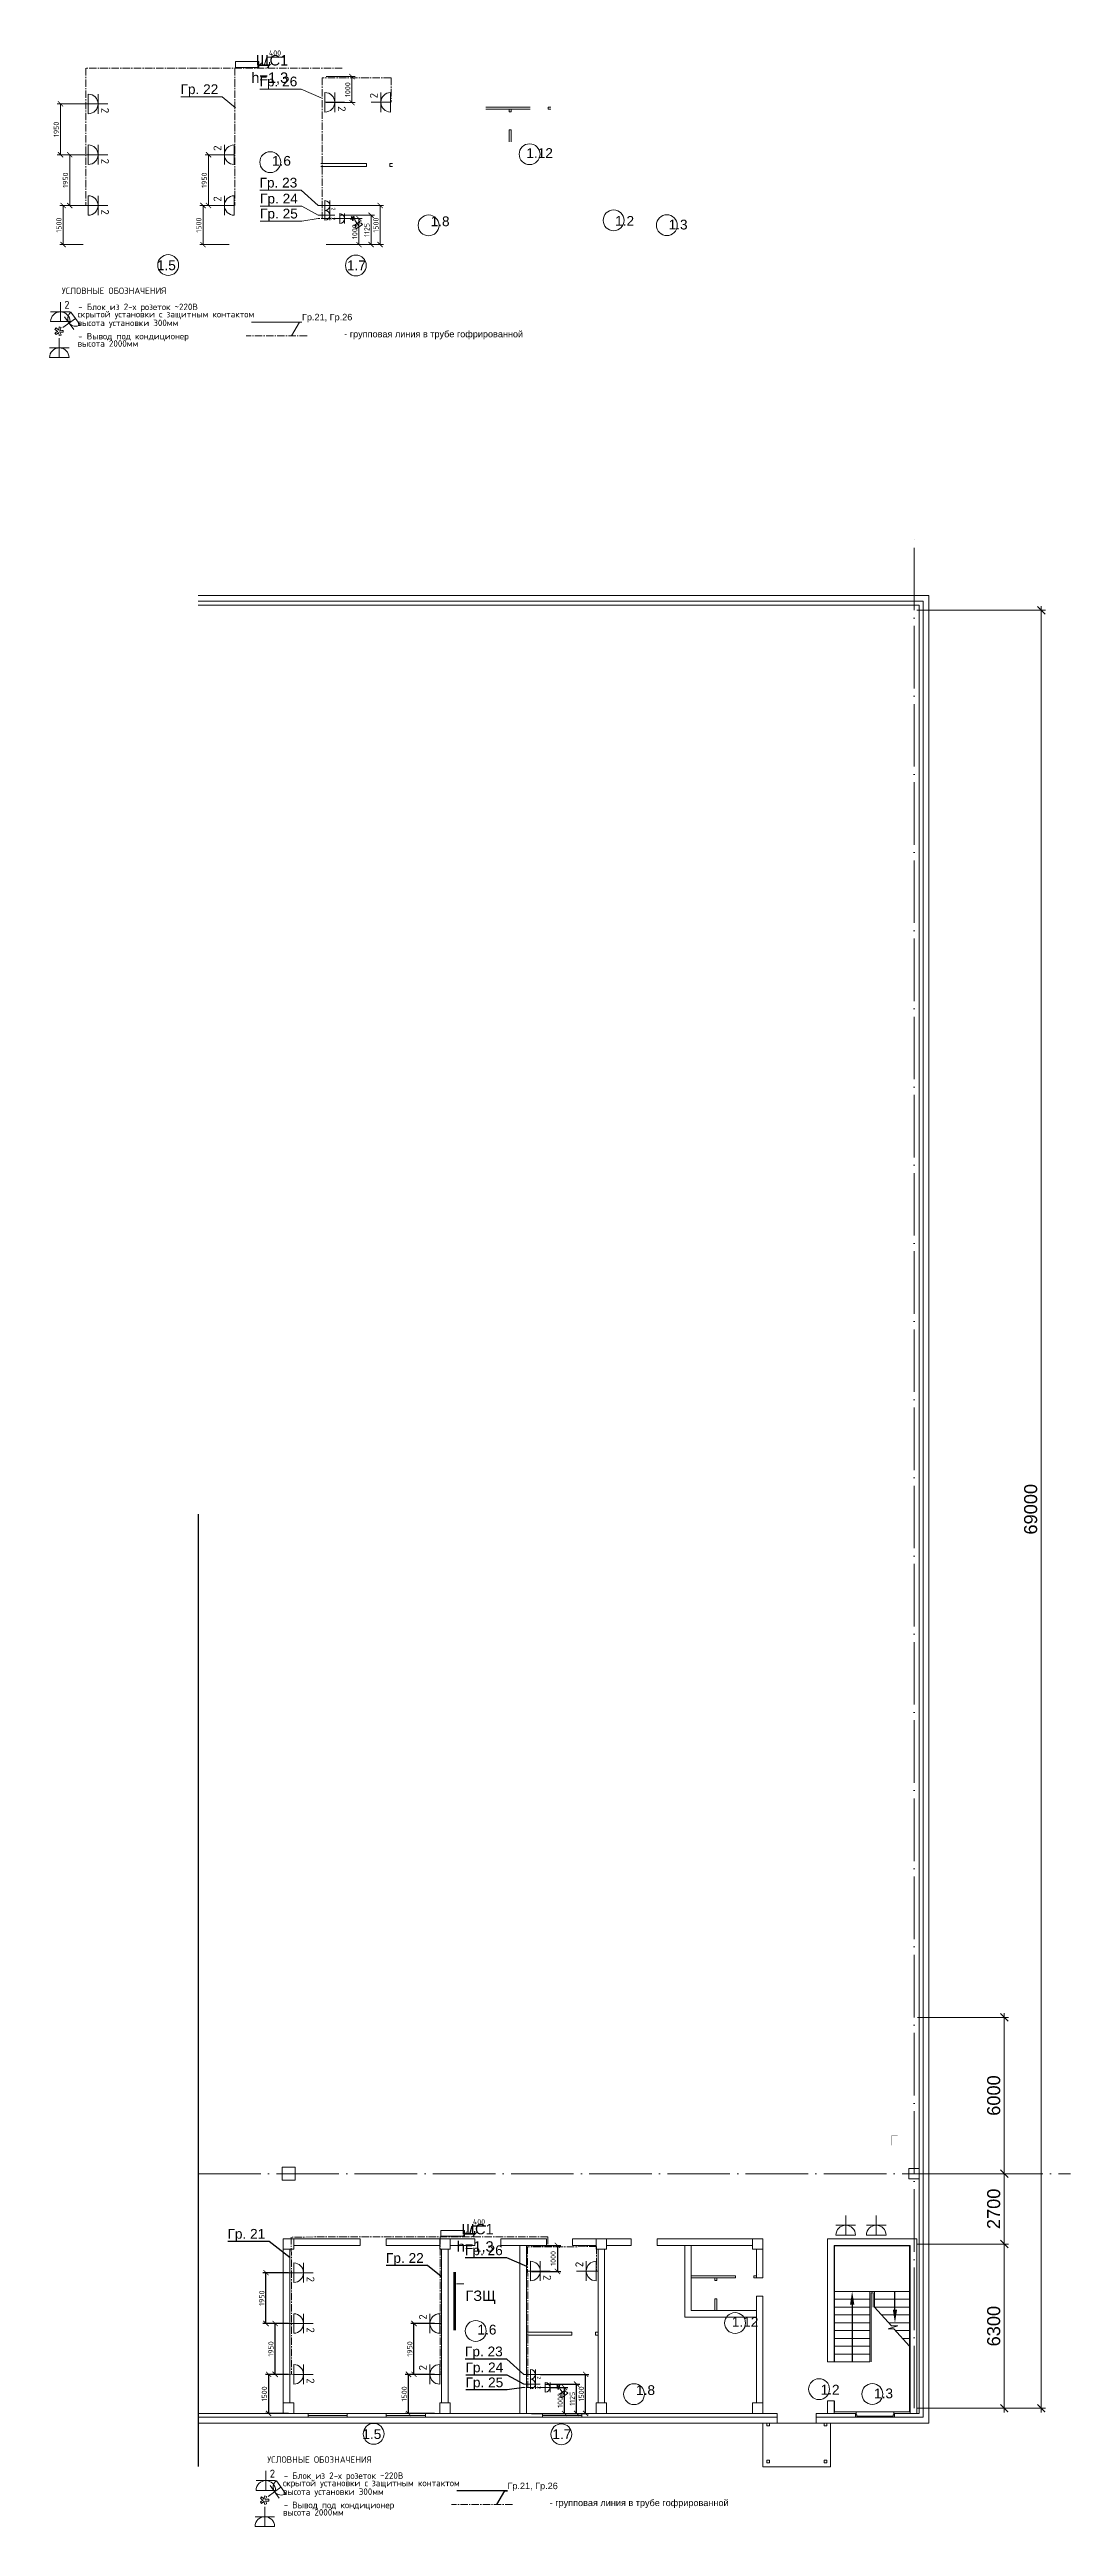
# Model space of a CAD drawing. Header units: millimetres. Extents: x -7047 to 653546, y -441812 to -147059.
# Drawn here: x 165115 to 204284, y -377499 to -282440 of the extents above; entities that cross this region are included whole.
import ezdxf
from ezdxf import colors
from ezdxf.entities.mleader import LeaderData, LeaderLine
from ezdxf.enums import TextEntityAlignment as Align
from ezdxf.math import Vec2, Vec3

# ---------------------------------------------------------------- set-up
doc = ezdxf.new("R2010")
doc.units = ezdxf.units.MM
doc.header["$PDMODE"] = 3
for name, pattern in [('ACAD_ISO04W100', [30, 24, -3, 0, -3]), ('CENTERX2', [4, 2.5, -0.5, 0.5, -0.5]), ('осевая2', [28.575, 19.05, -3.175, 3.175, -3.175])]:
    doc.linetypes.add(name, pattern=pattern)
for name, color, linetype, lineweight in [('$Osveshenie', 240, 'Continuous', 15), ('$Оbорудование', 173, 'Continuous', 20), ('$Оbорудование @ 1', 173, 'Continuous', 20), ('$Оbорудование @ 150', 173, 'Continuous', 20), ('$Оbорудование @ 60', 173, 'Continuous', 20), ('1-Колонна', 244, 'Continuous', 60), ('1-Лестница', 236, 'Continuous', 15), ('1-Лестница детали', 247, 'Continuous', 5), ('1-Металл тонк', 107, 'Continuous', 15), ('1-Номр помещения', 173, 'Continuous', 20), ('1-Окна', 133, 'Continuous', 9), ('1-Размеры', 251, 'Continuous', 15), ('1-Стена Газоbетонная', 194, 'Continuous', 60), ('1-Стена Кирпич', 32, 'Continuous', 60), ('1-Стена сэндвич-панель', 157, 'Continuous', 60), ('1-Стена тонкая', 149, 'Continuous', 13), ('1-Цоколь', 249, 'Continuous', 15), ('Ось', 251, 'ACAD_ISO04W100', 9)]:
    doc.layers.add(name, color=color, linetype=linetype, lineweight=lineweight)
for name, color, linetype in [('$TEXT', 250, 'Continuous'), ('$ZAPEMLENIE', 30, 'Continuous'), ('1 этаж', 7, 'Continuous')]:
    doc.layers.add(name, color=color, linetype=linetype)
doc.styles.add('Arial Annotative', font='arial.ttf', dxfattribs={"height": 2.5})
doc.styles.add('Arial-0', font='arial.ttf')
doc.styles.add('GOST_B 0.0', font='isocpeur.ttf')
doc.styles.add('Анно2.0', font='arial.ttf', dxfattribs={"height": 2})
doc.styles.add('Аннот2.5', font='arial.ttf', dxfattribs={"height": 2.5})
doc.styles.add('ГОСТ', font='isocpeur.ttf')
doc.dimstyles.new('100', dxfattribs={"dimscale": 100, "dimtxt": 2, "dimasz": 2, "dimexe": 1.25, "dimexo": 2, "dimtad": 1, "dimdec": 0, "dimtxsty": 'ГОСТ', "dimblk": 'ARCHTICK', "dimcen": 2.5, "dimadec": 0, "dimazin": 0, "dimtfac": 1, "dimtdec": 0, "dimtmove": 1, "dimatfit": 3, "dimfxl": 1, "dimtvp": 1, "dimtolj": 1, "dimtzin": 0, "dimarcsym": 0})
doc.dimstyles.new('АР-200', dxfattribs={"dimscale": 100, "dimtxt": 5, "dimasz": 3, "dimexe": 1.6, "dimexo": 1, "dimgap": 1.5, "dimtad": 1, "dimdec": 0, "dimdsep": 46, "dimtxsty": 'Arial-0', "dimblk": 'ARCHTICK', "dimcen": -4, "dimdle": 1.6, "dimclrd": 256, "dimclre": 256, "dimclrt": 256, "dimadec": 1, "dimazin": 0, "dimtfac": 1, "dimtdec": 0, "dimtmove": 1, "dimatfit": 3, "dimldrblk": 'ARCHTICK', "dimfxl": 1, "dimlwd": -1, "dimlwe": -1, "dimarcsym": 0})

msp = doc.modelspace()

# ---------------------------------------------------------------- texts
at = {"layer": '$Osveshenie', "color": 7, "style": 'Аннот2.5'}
msp.add_text('- групповая линия в трубе гофрированной', height=250, dxfattribs=at).set_placement((184303.6, -376717.8))
at = {"layer": '$Оbорудование', "color": 7, "char_height": 400, "width": 582.794, "attachment_point": 6, "style": 'Анно2.0'}
for s, insert in [('ЩС1\\Ph=1,3', (182153.7, -366457.6)), ('ГЗЩ', (182235.1, -368702.7))]:
    msp.add_mtext(s, dxfattribs=dict(at, insert=insert))
at = {"layer": '1 этаж', "color": 7, "lineweight": 25, "style": 'ГОСТ'}
for s, p in [('УСЛОВНЫЕ ОБОЗНАЧЕНИЯ', (173467.6, -375057.7)), ('- Блок из 2-х розеток ~220B ', (174097.1, -375675)), ('скрытой установки с защитным контактом', (174069.6, -375956.6)), ('высота установки 300мм', (174069.6, -376289.5)), ('высота 2000мм', (174069.6, -377081.9)), ('- Вывод под кондиционер ', (174097.1, -376800.3))]:
    msp.add_text(s, height=250, dxfattribs=at).set_placement(p)
at = {"layer": '1-Номр помещения', "color": 7, "char_height": 375, "width": 1061.513, "attachment_point": 5, "style": 'Аннот2.5'}
for s, insert in [('1.6', (181896.2, -369948.5)), ('1.5', (177480, -373958)), ('1.7', (184771.1, -373958))]:
    msp.add_mtext(s, dxfattribs=dict(at, insert=insert))
at = {"layer": '1-Номр помещения', "color": 0, "char_height": 375, "width": 1061.513, "attachment_point": 5, "style": 'Аннот2.5'}
for s, insert in [('1.12', (191800.9, -369647.2)), ('1.8', (187981.7, -372269.1)), ('1.2', (195061, -372249.8)), ('1.3', (197113.5, -372394.8))]:
    msp.add_mtext(s, dxfattribs=dict(at, insert=insert))

# ---------------------------------------------------------------- blocks, each defined once
blk = doc.blocks.new('$БлокРозеток 2п+PEскрыт_IP2X')
at = {"layer": '$Оbорудование', "lineweight": 20}
blk.add_lwpolyline([(-2.5, 0, -1), (2.5, 0), (-2.5, 0)], format="xyb", dxfattribs=at)
for points in [[(-2.5, 2.5), (2.5, 2.5)], [(0, 0), (0, 5)]]:
    blk.add_lwpolyline(points, dxfattribs=at)
at = {"style": 'GOST_B 0.0'}
blk.add_attdef('КОЛИЧЕСТВОРОЗЕТОК', text='', height=2, dxfattribs=at).set_placement((1, 2.7), align=Align.BOTTOM_LEFT)
blk = doc.blocks.new('_ArchTick')
at = {"color": 0, "linetype": 'ByBlock', "const_width": 0.15}
blk.add_lwpolyline([(-0.5, -0.5), (0.5, 0.5)], dxfattribs=at)
blk = doc.blocks.new('*D104')
at = {"layer": '1-Размеры', "transparency": 16777216}
for p, q in [((198384, -303961), (203325, -303961)), ((203165, -303801), (203165, -373121)), ((198384, -372961), (203325, -372961))]:
    blk.add_line(p, q, dxfattribs=at)
at = {"layer": 'Defpoints', "color": 0, "transparency": 16777216}
for p in [(198284, -303961), (198284, -372961), (203165, -372961)]:
    blk.add_point(p, dxfattribs=at)
at = {"layer": '1-Размеры', "transparency": 16777216, "xscale": 300, "yscale": 300, "zscale": 300}
for p, rotation in [((203165, -303961), 90), ((203165, -372961), 270)]:
    blk.add_blockref('_ArchTick', p, dxfattribs=dict(at, rotation=rotation))
at = {"layer": '1-Размеры', "lineweight": 0, "transparency": 16777216, "insert": (202760, -338461), "char_height": 500, "attachment_point": 5, "rotation": 90, "style": 'Arial-0'}
blk.add_mtext('69000', dxfattribs=at)
blk = doc.blocks.new('*D105')
at = {"layer": '1-Размеры', "transparency": 16777216}
for p, q in [((198420, -357961), (201906, -357961)), ((201746, -357801), (201746, -364121)), ((198954, -363961), (201906, -363961))]:
    blk.add_line(p, q, dxfattribs=at)
at = {"layer": 'Defpoints', "color": 0, "transparency": 16777216}
for p in [(198320, -357961), (198854, -363961), (201746, -363961)]:
    blk.add_point(p, dxfattribs=at)
at = {"layer": '1-Размеры', "transparency": 16777216, "xscale": 300, "yscale": 300, "zscale": 300}
for p, rotation in [((201746, -357961), 90), ((201746, -363961), 270)]:
    blk.add_blockref('_ArchTick', p, dxfattribs=dict(at, rotation=rotation))
at = {"layer": '1-Размеры', "lineweight": 0, "transparency": 16777216, "insert": (201341, -360961), "char_height": 500, "attachment_point": 5, "rotation": 90, "style": 'Arial-0'}
blk.add_mtext('6000', dxfattribs=at)
blk = doc.blocks.new('*D106')
at = {"layer": '1-Размеры', "transparency": 16777216}
for p, q in [((198420, -366661), (201906, -366661)), ((201746, -366501), (201746, -373121)), ((198420, -372961), (201906, -372961))]:
    blk.add_line(p, q, dxfattribs=at)
at = {"layer": 'Defpoints', "color": 0, "transparency": 16777216}
for p in [(198320, -366661), (198320, -372961), (201746, -372961)]:
    blk.add_point(p, dxfattribs=at)
at = {"layer": '1-Размеры', "transparency": 16777216, "xscale": 300, "yscale": 300, "zscale": 300}
for p, rotation in [((201746, -366661), 90), ((201746, -372961), 270)]:
    blk.add_blockref('_ArchTick', p, dxfattribs=dict(at, rotation=rotation))
at = {"layer": '1-Размеры', "lineweight": 0, "transparency": 16777216, "insert": (201341, -369811), "char_height": 500, "attachment_point": 5, "rotation": 90, "style": 'Arial-0'}
blk.add_mtext('6300', dxfattribs=at)
blk = doc.blocks.new('*D103')
at = {"layer": '1-Размеры', "transparency": 16777216}
for p, q in [((198954, -363961), (201906, -363961)), ((201746, -363801), (201746, -366821)), ((198954, -366661), (201906, -366661))]:
    blk.add_line(p, q, dxfattribs=at)
at = {"layer": 'Defpoints', "color": 0, "transparency": 16777216}
for p in [(198854, -363961), (198854, -366661), (201746, -366661)]:
    blk.add_point(p, dxfattribs=at)
at = {"layer": '1-Размеры', "transparency": 16777216, "xscale": 300, "yscale": 300, "zscale": 300}
for p, rotation in [((201746, -363961), 90), ((201746, -366661), 270)]:
    blk.add_blockref('_ArchTick', p, dxfattribs=dict(at, rotation=rotation))
at = {"layer": '1-Размеры', "lineweight": 0, "transparency": 16777216, "insert": (201341, -365311), "char_height": 500, "attachment_point": 5, "rotation": 90, "style": 'Arial-0'}
blk.add_mtext('2700', dxfattribs=at)
blk = doc.blocks.new('_None')
blk = doc.blocks.new('$Розетка 2п+PEcкрыт_IP2x')
at = {"layer": '$Оbорудование', "lineweight": 20}
blk.add_lwpolyline([(-2.5, 0, -1), (2.5, 0), (-2.5, 0)], format="xyb", dxfattribs=at)
for points in [[(-2.5, 2.5), (2.5, 2.5)], [(0, 0), (0, 5)]]:
    blk.add_lwpolyline(points, dxfattribs=at)
blk = doc.blocks.new('*U184')
at = {"layer": '$Оbорудование @ 1', "rotation": 35.85142707695863}
blk.add_blockref('$Розетка 2п+PEcкрыт_IP2x', (156, 98), dxfattribs=at)
at = {"layer": '$Оbорудование @ 60', "xscale": 60, "yscale": 60, "zscale": 60, "rotation": 35.85142707695862}
blk.add_blockref('$Розетка 2п+PEcкрыт_IP2x', (156, 98), dxfattribs=at)
blk = doc.blocks.new('вывод кондиционер')
for p, q in [((-154, 471), (-124, 493)), ((-58, 493), (-27, 471)), ((-163, 373), (-174, 409)), ((-163, 373), (-163, 373)), ((-74, 334), (-110, 334)), ((-7, 409), (-19, 374))]:
    blk.add_line(p, q)
for points in [[(-124, 493), (-115, 479), (-104, 461), (-92, 438)], [(-92, 438), (-83, 456), (-72, 474), (-58, 493)], [(-174, 409), (-147, 417), (-127, 422), (-113, 423)], [(-104, 398), (-124, 388), (-144, 380), (-163, 373)], [(-113, 423), (-133, 446), (-147, 462), (-154, 471)], [(-110, 334), (-109, 365), (-107, 386), (-104, 398)], [(-19, 374), (-35, 379), (-55, 387), (-79, 398)], [(-79, 398), (-75, 371), (-73, 350), (-74, 334)], [(-27, 471), (-41, 452), (-55, 436), (-70, 422)], [(-70, 422), (-57, 421), (-35, 417), (-7, 409)]]:
    blk.add_open_spline(points, degree=3)
at = {"layer": '$Оbорудование', "color": 1, "linetype": 'ByBlock'}
blk.add_blockref('*U184', (0, 0), dxfattribs=at)
blk = doc.blocks.new('*D111')
at = {"layer": '$Оbорудование', "color": 0, "lineweight": -2, "transparency": 16777216}
for p, q in [((174284, -371661), (173395, -371661)), ((173520, -371661), (173520, -373161)), ((174284, -373161), (173395, -373161))]:
    blk.add_line(p, q, dxfattribs=at)
at = {"layer": 'Defpoints', "color": 0, "linetype": 'ByBlock', "transparency": 16777216}
for p in [(174484, -371661), (173520, -373161), (174484, -373161)]:
    blk.add_point(p, dxfattribs=at)
at = {"layer": '$Оbорудование', "color": 0, "linetype": 'ByBlock', "lineweight": -2, "transparency": 16777216, "xscale": 200, "yscale": 200, "zscale": 200}
for p, rotation in [((173520, -371661), 90), ((173520, -373161), 270)]:
    blk.add_blockref('_ArchTick', p, dxfattribs=dict(at, rotation=rotation))
at = {"layer": '$Оbорудование', "color": 0, "linetype": 'ByBlock', "transparency": 16777216, "insert": (173357, -372411), "char_height": 200, "attachment_point": 5, "rotation": 90, "style": 'ГОСТ'}
blk.add_mtext('\\A1;1500', dxfattribs=at)
blk = doc.blocks.new('*D112')
at = {"layer": '$Оbорудование', "color": 0, "lineweight": -2, "transparency": 16777216}
for p, q in [((174284, -369711), (173646, -369711)), ((173771, -371661), (173771, -369711)), ((174284, -371661), (173646, -371661))]:
    blk.add_line(p, q, dxfattribs=at)
at = {"layer": 'Defpoints', "color": 0, "linetype": 'ByBlock', "transparency": 16777216}
for p in [(173771, -369711), (174484, -369711), (174484, -371661)]:
    blk.add_point(p, dxfattribs=at)
at = {"layer": '$Оbорудование', "color": 0, "linetype": 'ByBlock', "lineweight": -2, "transparency": 16777216, "xscale": 200, "yscale": 200, "zscale": 200}
for p, rotation in [((173771, -369711), 90), ((173771, -371661), 270)]:
    blk.add_blockref('_ArchTick', p, dxfattribs=dict(at, rotation=rotation))
at = {"layer": '$Оbорудование', "color": 0, "linetype": 'ByBlock', "transparency": 16777216, "insert": (173608, -370686), "char_height": 200, "attachment_point": 5, "rotation": 90, "style": 'ГОСТ'}
blk.add_mtext('\\A1;1950', dxfattribs=at)
blk = doc.blocks.new('*D113')
at = {"layer": '$Оbорудование', "color": 0, "lineweight": -2, "transparency": 16777216}
for p, q in [((174284, -367761), (173294, -367761)), ((173419, -369711), (173419, -367761)), ((174284, -369711), (173294, -369711))]:
    blk.add_line(p, q, dxfattribs=at)
at = {"layer": 'Defpoints', "color": 0, "linetype": 'ByBlock', "transparency": 16777216}
for p in [(173419, -367761), (174484, -367761), (174484, -369711)]:
    blk.add_point(p, dxfattribs=at)
at = {"layer": '$Оbорудование', "color": 0, "linetype": 'ByBlock', "lineweight": -2, "transparency": 16777216, "xscale": 200, "yscale": 200, "zscale": 200}
for p, rotation in [((173419, -367761), 90), ((173419, -369711), 270)]:
    blk.add_blockref('_ArchTick', p, dxfattribs=dict(at, rotation=rotation))
at = {"layer": '$Оbорудование', "color": 0, "linetype": 'ByBlock', "transparency": 16777216, "insert": (173257, -368736), "char_height": 200, "attachment_point": 5, "rotation": 90, "style": 'ГОСТ'}
blk.add_mtext('\\A1;1950', dxfattribs=at)
blk = doc.blocks.new('*D114')
at = {"layer": '$Оbорудование', "color": 0, "lineweight": -2, "transparency": 16777216}
for p, q in [((179884, -371661), (178761, -371661)), ((178886, -373161), (178886, -371661)), ((179884, -373161), (178761, -373161))]:
    blk.add_line(p, q, dxfattribs=at)
at = {"layer": 'Defpoints', "color": 0, "linetype": 'ByBlock', "transparency": 16777216}
for p in [(178886, -371661), (180084, -371661), (180084, -373161)]:
    blk.add_point(p, dxfattribs=at)
at = {"layer": '$Оbорудование', "color": 0, "linetype": 'ByBlock', "lineweight": -2, "transparency": 16777216, "xscale": 200, "yscale": 200, "zscale": 200}
for p, rotation in [((178886, -371661), 90), ((178886, -373161), 270)]:
    blk.add_blockref('_ArchTick', p, dxfattribs=dict(at, rotation=rotation))
at = {"layer": '$Оbорудование', "color": 0, "linetype": 'ByBlock', "transparency": 16777216, "insert": (178724, -372411), "char_height": 200, "attachment_point": 5, "rotation": 90, "style": 'ГОСТ'}
blk.add_mtext('\\A1;1500', dxfattribs=at)
blk = doc.blocks.new('*D115')
at = {"layer": '$Оbорудование', "color": 0, "lineweight": -2, "transparency": 16777216}
for p, q in [((179884, -369711), (178973, -369711)), ((179098, -371661), (179098, -369711)), ((179884, -371661), (178973, -371661))]:
    blk.add_line(p, q, dxfattribs=at)
at = {"layer": 'Defpoints', "color": 0, "linetype": 'ByBlock', "transparency": 16777216}
for p in [(179098, -369711), (180084, -369711), (180084, -371661)]:
    blk.add_point(p, dxfattribs=at)
at = {"layer": '$Оbорудование', "color": 0, "linetype": 'ByBlock', "lineweight": -2, "transparency": 16777216, "xscale": 200, "yscale": 200, "zscale": 200}
for p, rotation in [((179098, -369711), 90), ((179098, -371661), 270)]:
    blk.add_blockref('_ArchTick', p, dxfattribs=dict(at, rotation=rotation))
at = {"layer": '$Оbорудование', "color": 0, "linetype": 'ByBlock', "transparency": 16777216, "insert": (178935, -370686), "char_height": 200, "attachment_point": 5, "rotation": 90, "style": 'ГОСТ'}
blk.add_mtext('\\A1;1950', dxfattribs=at)
blk = doc.blocks.new('*D116')
at = {"layer": '$Оbорудование', "color": 0, "lineweight": -2, "transparency": 16777216}
for p, q in [((184330, -372161), (184996, -372161)), ((184871, -373161), (184871, -372161)), ((183609, -373161), (184996, -373161))]:
    blk.add_line(p, q, dxfattribs=at)
at = {"layer": 'Defpoints', "color": 0, "linetype": 'ByBlock', "transparency": 16777216}
for p in [(184130, -372161), (184871, -372161), (183409, -373161)]:
    blk.add_point(p, dxfattribs=at)
at = {"layer": '$Оbорудование', "color": 0, "linetype": 'ByBlock', "lineweight": -2, "transparency": 16777216, "xscale": 200, "yscale": 200, "zscale": 200}
for p, rotation in [((184871, -372161), 90), ((184871, -373161), 270)]:
    blk.add_blockref('_ArchTick', p, dxfattribs=dict(at, rotation=rotation))
at = {"layer": '$Оbорудование', "color": 0, "linetype": 'ByBlock', "transparency": 16777216, "insert": (184708, -372661), "char_height": 200, "attachment_point": 5, "rotation": 90, "style": 'ГОСТ'}
blk.add_mtext('\\A1;1000', dxfattribs=at)
blk = doc.blocks.new('*D117')
at = {"layer": '$Оbорудование', "color": 0, "lineweight": -2, "transparency": 16777216}
for p, q in [((184141, -372036), (185462, -372036)), ((185337, -373161), (185337, -372036)), ((183609, -373161), (185462, -373161))]:
    blk.add_line(p, q, dxfattribs=at)
at = {"layer": 'Defpoints', "color": 0, "linetype": 'ByBlock', "transparency": 16777216}
for p in [(183941, -372036), (185337, -372036), (183409, -373161)]:
    blk.add_point(p, dxfattribs=at)
at = {"layer": '$Оbорудование', "color": 0, "linetype": 'ByBlock', "lineweight": -2, "transparency": 16777216, "xscale": 200, "yscale": 200, "zscale": 200}
for p, rotation in [((185337, -372036), 90), ((185337, -373161), 270)]:
    blk.add_blockref('_ArchTick', p, dxfattribs=dict(at, rotation=rotation))
at = {"layer": '$Оbорудование', "color": 0, "linetype": 'ByBlock', "transparency": 16777216, "insert": (185174, -372598), "char_height": 200, "attachment_point": 5, "rotation": 90, "style": 'ГОСТ'}
blk.add_mtext('\\A1;1125', dxfattribs=at)
blk = doc.blocks.new('*D118')
at = {"layer": '$Оbорудование', "color": 0, "lineweight": -2, "transparency": 16777216}
for p, q in [((183954, -371661), (185807, -371661)), ((185682, -373161), (185682, -371661)), ((183609, -373161), (185807, -373161))]:
    blk.add_line(p, q, dxfattribs=at)
at = {"layer": 'Defpoints', "color": 0, "linetype": 'ByBlock', "transparency": 16777216}
for p in [(183754, -371661), (185682, -371661), (183409, -373161)]:
    blk.add_point(p, dxfattribs=at)
at = {"layer": '$Оbорудование', "color": 0, "linetype": 'ByBlock', "lineweight": -2, "transparency": 16777216, "xscale": 200, "yscale": 200, "zscale": 200}
for p, rotation in [((185682, -371661), 90), ((185682, -373161), 270)]:
    blk.add_blockref('_ArchTick', p, dxfattribs=dict(at, rotation=rotation))
at = {"layer": '$Оbорудование', "color": 0, "linetype": 'ByBlock', "transparency": 16777216, "insert": (185520, -372411), "char_height": 200, "attachment_point": 5, "rotation": 90, "style": 'ГОСТ'}
blk.add_mtext('\\A1;1500', dxfattribs=at)
blk = doc.blocks.new('*D119')
at = {"layer": '$Оbорудование', "color": 0, "lineweight": -2, "transparency": 16777216}
for p, q in [((183609, -366711), (184726, -366711)), ((184601, -366711), (184601, -367711)), ((183609, -367711), (184726, -367711))]:
    blk.add_line(p, q, dxfattribs=at)
at = {"layer": 'Defpoints', "color": 0, "linetype": 'ByBlock', "transparency": 16777216}
for p in [(183409, -366711), (183409, -367711), (184601, -367711)]:
    blk.add_point(p, dxfattribs=at)
at = {"layer": '$Оbорудование', "color": 0, "linetype": 'ByBlock', "lineweight": -2, "transparency": 16777216, "xscale": 200, "yscale": 200, "zscale": 200}
for p, rotation in [((184601, -366711), 90), ((184601, -367711), 270)]:
    blk.add_blockref('_ArchTick', p, dxfattribs=dict(at, rotation=rotation))
at = {"layer": '$Оbорудование', "color": 0, "linetype": 'ByBlock', "transparency": 16777216, "insert": (184438, -367211), "char_height": 200, "attachment_point": 5, "rotation": 90, "style": 'ГОСТ'}
blk.add_mtext('\\A1;1000', dxfattribs=at)
blk = doc.blocks.new('*D121')
at = {"layer": '$Оbорудование', "color": 0, "lineweight": -2, "transparency": 16777216}
for p, q in [((181234, -366287), (181330, -365968)), ((181330, -365968), (181855, -365968)), ((181034, -366261), (181034, -366162)), ((181434, -366287), (181034, -366287)), ((181434, -366261), (181434, -366162))]:
    blk.add_line(p, q, dxfattribs=at)
at = {"layer": 'Defpoints', "color": 0, "linetype": 'ByBlock', "transparency": 16777216}
for p in [(181034, -366287), (181034, -366461), (181434, -366461)]:
    blk.add_point(p, dxfattribs=at)
at = {"layer": '$Оbорудование', "color": 0, "linetype": 'ByBlock', "lineweight": -2, "transparency": 16777216, "xscale": 200, "yscale": 200, "zscale": 200, "rotation": 180}
blk.add_blockref('_ArchTick', (181034, -366287), dxfattribs=at)
at = {"layer": '$Оbорудование', "color": 0, "linetype": 'ByBlock', "lineweight": -2, "transparency": 16777216, "xscale": 200, "yscale": 200, "zscale": 200}
blk.add_blockref('_ArchTick', (181434, -366287), dxfattribs=at)
at = {"layer": '$Оbорудование', "color": 0, "linetype": 'ByBlock', "transparency": 16777216, "insert": (181592, -365806), "char_height": 200, "attachment_point": 5, "style": 'ГОСТ'}
blk.add_mtext('\\A1;400', dxfattribs=at)
blk = doc.blocks.new('*D144')
at = {"layer": '$Оbорудование', "color": 0, "lineweight": -2, "transparency": 16777216}
for p, q in [((174284, -371661), (173395, -371661)), ((173520, -371661), (173520, -373161)), ((174284, -373161), (173395, -373161))]:
    blk.add_line(p, q, dxfattribs=at)
at = {"layer": 'Defpoints', "color": 0, "linetype": 'ByBlock', "transparency": 16777216}
for p in [(174484, -371661), (173520, -373161), (174484, -373161)]:
    blk.add_point(p, dxfattribs=at)
at = {"layer": '$Оbорудование', "color": 0, "linetype": 'ByBlock', "lineweight": -2, "transparency": 16777216, "xscale": 200, "yscale": 200, "zscale": 200}
for p, rotation in [((173520, -371661), 90), ((173520, -373161), 270)]:
    blk.add_blockref('_ArchTick', p, dxfattribs=dict(at, rotation=rotation))
at = {"layer": '$Оbорудование', "color": 0, "linetype": 'ByBlock', "transparency": 16777216, "insert": (173357, -372411), "char_height": 200, "attachment_point": 5, "rotation": 90, "style": 'ГОСТ'}
blk.add_mtext('\\A1;1500', dxfattribs=at)
blk = doc.blocks.new('*D145')
at = {"layer": '$Оbорудование', "color": 0, "lineweight": -2, "transparency": 16777216}
for p, q in [((174284, -369711), (173646, -369711)), ((173771, -371661), (173771, -369711)), ((174284, -371661), (173646, -371661))]:
    blk.add_line(p, q, dxfattribs=at)
at = {"layer": 'Defpoints', "color": 0, "linetype": 'ByBlock', "transparency": 16777216}
for p in [(173771, -369711), (174484, -369711), (174484, -371661)]:
    blk.add_point(p, dxfattribs=at)
at = {"layer": '$Оbорудование', "color": 0, "linetype": 'ByBlock', "lineweight": -2, "transparency": 16777216, "xscale": 200, "yscale": 200, "zscale": 200}
for p, rotation in [((173771, -369711), 90), ((173771, -371661), 270)]:
    blk.add_blockref('_ArchTick', p, dxfattribs=dict(at, rotation=rotation))
at = {"layer": '$Оbорудование', "color": 0, "linetype": 'ByBlock', "transparency": 16777216, "insert": (173608, -370686), "char_height": 200, "attachment_point": 5, "rotation": 90, "style": 'ГОСТ'}
blk.add_mtext('\\A1;1950', dxfattribs=at)
blk = doc.blocks.new('*D146')
at = {"layer": '$Оbорудование', "color": 0, "lineweight": -2, "transparency": 16777216}
for p, q in [((174284, -367761), (173294, -367761)), ((173419, -369711), (173419, -367761)), ((174284, -369711), (173294, -369711))]:
    blk.add_line(p, q, dxfattribs=at)
at = {"layer": 'Defpoints', "color": 0, "linetype": 'ByBlock', "transparency": 16777216}
for p in [(173419, -367761), (174484, -367761), (174484, -369711)]:
    blk.add_point(p, dxfattribs=at)
at = {"layer": '$Оbорудование', "color": 0, "linetype": 'ByBlock', "lineweight": -2, "transparency": 16777216, "xscale": 200, "yscale": 200, "zscale": 200}
for p, rotation in [((173419, -367761), 90), ((173419, -369711), 270)]:
    blk.add_blockref('_ArchTick', p, dxfattribs=dict(at, rotation=rotation))
at = {"layer": '$Оbорудование', "color": 0, "linetype": 'ByBlock', "transparency": 16777216, "insert": (173257, -368736), "char_height": 200, "attachment_point": 5, "rotation": 90, "style": 'ГОСТ'}
blk.add_mtext('\\A1;1950', dxfattribs=at)
blk = doc.blocks.new('*D148')
at = {"layer": '$Оbорудование', "color": 0, "lineweight": -2, "transparency": 16777216}
for p, q in [((179884, -371661), (178761, -371661)), ((178886, -373161), (178886, -371661)), ((179884, -373161), (178761, -373161))]:
    blk.add_line(p, q, dxfattribs=at)
at = {"layer": 'Defpoints', "color": 0, "linetype": 'ByBlock', "transparency": 16777216}
for p in [(178886, -371661), (180084, -371661), (180084, -373161)]:
    blk.add_point(p, dxfattribs=at)
at = {"layer": '$Оbорудование', "color": 0, "linetype": 'ByBlock', "lineweight": -2, "transparency": 16777216, "xscale": 200, "yscale": 200, "zscale": 200}
for p, rotation in [((178886, -371661), 90), ((178886, -373161), 270)]:
    blk.add_blockref('_ArchTick', p, dxfattribs=dict(at, rotation=rotation))
at = {"layer": '$Оbорудование', "color": 0, "linetype": 'ByBlock', "transparency": 16777216, "insert": (178724, -372411), "char_height": 200, "attachment_point": 5, "rotation": 90, "style": 'ГОСТ'}
blk.add_mtext('\\A1;1500', dxfattribs=at)
blk = doc.blocks.new('*D149')
at = {"layer": '$Оbорудование', "color": 0, "lineweight": -2, "transparency": 16777216}
for p, q in [((179884, -369711), (178973, -369711)), ((179098, -371661), (179098, -369711)), ((179884, -371661), (178973, -371661))]:
    blk.add_line(p, q, dxfattribs=at)
at = {"layer": 'Defpoints', "color": 0, "linetype": 'ByBlock', "transparency": 16777216}
for p in [(179098, -369711), (180084, -369711), (180084, -371661)]:
    blk.add_point(p, dxfattribs=at)
at = {"layer": '$Оbорудование', "color": 0, "linetype": 'ByBlock', "lineweight": -2, "transparency": 16777216, "xscale": 200, "yscale": 200, "zscale": 200}
for p, rotation in [((179098, -369711), 90), ((179098, -371661), 270)]:
    blk.add_blockref('_ArchTick', p, dxfattribs=dict(at, rotation=rotation))
at = {"layer": '$Оbорудование', "color": 0, "linetype": 'ByBlock', "transparency": 16777216, "insert": (178935, -370686), "char_height": 200, "attachment_point": 5, "rotation": 90, "style": 'ГОСТ'}
blk.add_mtext('\\A1;1950', dxfattribs=at)
blk = doc.blocks.new('*D147')
at = {"layer": '$Оbорудование', "color": 0, "lineweight": -2, "transparency": 16777216}
for p, q in [((184330, -372161), (184996, -372161)), ((184871, -373161), (184871, -372161)), ((183609, -373161), (184996, -373161))]:
    blk.add_line(p, q, dxfattribs=at)
at = {"layer": 'Defpoints', "color": 0, "linetype": 'ByBlock', "transparency": 16777216}
for p in [(184130, -372161), (184871, -372161), (183409, -373161)]:
    blk.add_point(p, dxfattribs=at)
at = {"layer": '$Оbорудование', "color": 0, "linetype": 'ByBlock', "lineweight": -2, "transparency": 16777216, "xscale": 200, "yscale": 200, "zscale": 200}
for p, rotation in [((184871, -372161), 90), ((184871, -373161), 270)]:
    blk.add_blockref('_ArchTick', p, dxfattribs=dict(at, rotation=rotation))
at = {"layer": '$Оbорудование', "color": 0, "linetype": 'ByBlock', "transparency": 16777216, "insert": (184708, -372661), "char_height": 200, "attachment_point": 5, "rotation": 90, "style": 'ГОСТ'}
blk.add_mtext('\\A1;1000', dxfattribs=at)
blk = doc.blocks.new('*D150')
at = {"layer": '$Оbорудование', "color": 0, "lineweight": -2, "transparency": 16777216}
for p, q in [((184141, -372036), (185462, -372036)), ((185337, -373161), (185337, -372036)), ((183609, -373161), (185462, -373161))]:
    blk.add_line(p, q, dxfattribs=at)
at = {"layer": 'Defpoints', "color": 0, "linetype": 'ByBlock', "transparency": 16777216}
for p in [(183941, -372036), (185337, -372036), (183409, -373161)]:
    blk.add_point(p, dxfattribs=at)
at = {"layer": '$Оbорудование', "color": 0, "linetype": 'ByBlock', "lineweight": -2, "transparency": 16777216, "xscale": 200, "yscale": 200, "zscale": 200}
for p, rotation in [((185337, -372036), 90), ((185337, -373161), 270)]:
    blk.add_blockref('_ArchTick', p, dxfattribs=dict(at, rotation=rotation))
at = {"layer": '$Оbорудование', "color": 0, "linetype": 'ByBlock', "transparency": 16777216, "insert": (185174, -372598), "char_height": 200, "attachment_point": 5, "rotation": 90, "style": 'ГОСТ'}
blk.add_mtext('\\A1;1125', dxfattribs=at)
blk = doc.blocks.new('*D151')
at = {"layer": '$Оbорудование', "color": 0, "lineweight": -2, "transparency": 16777216}
for p, q in [((183954, -371661), (185807, -371661)), ((185682, -373161), (185682, -371661)), ((183609, -373161), (185807, -373161))]:
    blk.add_line(p, q, dxfattribs=at)
at = {"layer": 'Defpoints', "color": 0, "linetype": 'ByBlock', "transparency": 16777216}
for p in [(183754, -371661), (185682, -371661), (183409, -373161)]:
    blk.add_point(p, dxfattribs=at)
at = {"layer": '$Оbорудование', "color": 0, "linetype": 'ByBlock', "lineweight": -2, "transparency": 16777216, "xscale": 200, "yscale": 200, "zscale": 200}
for p, rotation in [((185682, -371661), 90), ((185682, -373161), 270)]:
    blk.add_blockref('_ArchTick', p, dxfattribs=dict(at, rotation=rotation))
at = {"layer": '$Оbорудование', "color": 0, "linetype": 'ByBlock', "transparency": 16777216, "insert": (185520, -372411), "char_height": 200, "attachment_point": 5, "rotation": 90, "style": 'ГОСТ'}
blk.add_mtext('\\A1;1500', dxfattribs=at)
blk = doc.blocks.new('*D152')
at = {"layer": '$Оbорудование', "color": 0, "lineweight": -2, "transparency": 16777216}
for p, q in [((183609, -366711), (184726, -366711)), ((184601, -366711), (184601, -367711)), ((183609, -367711), (184726, -367711))]:
    blk.add_line(p, q, dxfattribs=at)
at = {"layer": 'Defpoints', "color": 0, "linetype": 'ByBlock', "transparency": 16777216}
for p in [(183409, -366711), (183409, -367711), (184601, -367711)]:
    blk.add_point(p, dxfattribs=at)
at = {"layer": '$Оbорудование', "color": 0, "linetype": 'ByBlock', "lineweight": -2, "transparency": 16777216, "xscale": 200, "yscale": 200, "zscale": 200}
for p, rotation in [((184601, -366711), 90), ((184601, -367711), 270)]:
    blk.add_blockref('_ArchTick', p, dxfattribs=dict(at, rotation=rotation))
at = {"layer": '$Оbорудование', "color": 0, "linetype": 'ByBlock', "transparency": 16777216, "insert": (184438, -367211), "char_height": 200, "attachment_point": 5, "rotation": 90, "style": 'ГОСТ'}
blk.add_mtext('\\A1;1000', dxfattribs=at)
blk = doc.blocks.new('*D153')
at = {"layer": '$Оbорудование', "color": 0, "lineweight": -2, "transparency": 16777216}
for p, q in [((181234, -366287), (181330, -365968)), ((181330, -365968), (181969, -365968)), ((181034, -366261), (181034, -366162)), ((181434, -366287), (181034, -366287)), ((181434, -366261), (181434, -366162))]:
    blk.add_line(p, q, dxfattribs=at)
at = {"layer": 'Defpoints', "color": 0, "linetype": 'ByBlock', "transparency": 16777216}
for p in [(181034, -366287), (181034, -366461), (181434, -366461)]:
    blk.add_point(p, dxfattribs=at)
at = {"layer": '$Оbорудование', "color": 0, "linetype": 'ByBlock', "lineweight": -2, "transparency": 16777216, "xscale": 200, "yscale": 200, "zscale": 200, "rotation": 180}
blk.add_blockref('_ArchTick', (181034, -366287), dxfattribs=at)
at = {"layer": '$Оbорудование', "color": 0, "linetype": 'ByBlock', "lineweight": -2, "transparency": 16777216, "xscale": 200, "yscale": 200, "zscale": 200}
blk.add_blockref('_ArchTick', (181434, -366287), dxfattribs=at)
at = {"layer": '$Оbорудование', "color": 0, "linetype": 'ByBlock', "transparency": 16777216, "insert": (181649, -365806), "char_height": 200, "attachment_point": 5, "style": 'ГОСТ'}
blk.add_mtext('\\A1;400', dxfattribs=at)
blk = doc.blocks.new('A$C409754DE')
at = {"layer": '$Osveshenie', "color": 7, "linetype": 'осевая2', "ltscale": 15}
for points in [[(-2252.3, 6376.4), (-12092.3, 6370.3)], [(-12092.3, 6370.3), (-12089.7, 1100)], [(-6380.3, 6373.2), (-6376.5, 1100.1)], [(-381.2, 6001.2), (-3025.3, 5995.3)], [(-3025.3, 5999.9), (-3022.6, 600.2)], [(-381.2, 6001.2), (-380.8, 5063.2)], [(-12000, 5000.2), (-12287.1, 5000)], [(-12000, 3050.2), (-12287.1, 3050)], [(-12000, 1100.2), (-12287.1, 1100)], [(-2917.6, 1099.9), (-3174.5, 1099.9)], [(-2917.6, 724.9), (-3174.5, 724.9)], [(-2353.9, 600.2), (-3174.5, 600.2)], [(-3607.7, -3899.8), (-5946.5, -3899.8)]]:
    blk.add_lwpolyline(points, dxfattribs=at)
at = {"layer": '$Оbорудование', "color": 0, "linetype": 'ByBlock'}
for p, q in [((3250, 4880), (4949.9, 4880)), ((4950, 4800), (3250, 4800)), ((4150, 4800), (4150, 4700)), ((4230, 4700), (4230, 4800)), ((4150, 4700), (4230, 4700)), ((4150, 4000), (4150, 3550)), ((4150, 4000), (4230, 4000)), ((4230, 4000), (4230, 3550))]:
    blk.add_line(p, q, dxfattribs=at)
at = {"layer": '$Оbорудование', "color": 7, "linetype": 'ByBlock'}
for p, q in [((5650, 4800), (5650, 4880)), ((5650, 4880), (5750, 4880)), ((5750, 4800), (5650, 4800))]:
    blk.add_line(p, q, dxfattribs=at)
at = {"layer": '$Оbорудование', "color": 0}
for centre in [(-5017.1, 2764.4), (4932.6, 3069), (1056.7, 338.1), (8155.7, 531.2), (10197.9, 344.7), (-8933.2, -1184.1), (-1732.4, -1200.7)]:
    blk.add_circle(centre, 400, dxfattribs=at)
at = {"layer": '1-Номр помещения', "color": 7}
blk.add_lwpolyline([(-6350, 6625), (-6350, 6400), (-5450, 6400), (-5450, 6625)], close=True, dxfattribs=at)
at = {"layer": '1-Стена Газоbетонная', "color": 7, "lineweight": 0, "ltscale": 100}
for points in [[(-3075, 2712), (-1325, 2712)], [(-3075, 2600), (-1325, 2600)], [(-1325, 2712), (-1325, 2600)], [(-425, 2712), (-425, 2600)], [(-425, 2712), (-325, 2712)], [(-425, 2600), (-325, 2600)]]:
    blk.add_lwpolyline(points, dxfattribs=at)
at = {"layer": '$Оbорудование', "color": 0, "linetype": 'ByBlock'}
blk.add_blockref('вывод кондиционер', (-1757.6, 191.5), dxfattribs=at)
at = {"layer": '$Оbорудование', "color": 0, "linetype": 'ByBlock', "xscale": 2, "yscale": 2, "zscale": 2, "rotation": 90}
blk.add_blockref('вывод кондиционер', (-12292.8, -3545.7), dxfattribs=at)
at = {"layer": '$Оbорудование @ 150', "color": 0, "linetype": 'ByBlock'}
for p, xscale, yscale, zscale, rotation in [((-12000, 5000), 150, 150, 150, 270), ((-2917.6, 5063), 150, 150, 150, 270), ((-400, 5063.2), 150, 150, 150, 89.99999999999999), ((-12000, 3050), 150, 150, 150, 270), ((-6400, 3050), 150, 150, 150, 89.99999999999999), ((-12000, 1100), 150, 150, 150, 270), ((-6400, 1100), 150, 150, 150, 89.99999999999999), ((-2917.6, 1099.9), 75, 75, 75, 270), ((-2917.6, 724.9), 75, 75, 75, 270)]:
    blk.add_blockref('$БлокРозеток 2п+PEскрыт_IP2X', p, dxfattribs=dict(at, xscale=xscale, yscale=yscale, zscale=zscale, rotation=rotation)).add_auto_attribs({'КОЛИЧЕСТВОРОЗЕТОК': '2'})
at = {"layer": '$Оbорудование @ 150', "color": 0, "linetype": 'ByBlock', "xscale": 75, "yscale": 75, "zscale": 75, "rotation": 270}
blk.add_blockref('$БлокРозеток 2п+PEскрыт_IP2X', (-2353.9, 600.2), dxfattribs=at)
at = {"layer": '$Оbорудование @ 150', "color": 0, "linetype": 'ByBlock', "xscale": 150, "yscale": 150, "zscale": 150}
blk.add_blockref('$БлокРозеток 2п+PEскрыт_IP2X', (-13070, -3354.2), dxfattribs=at).add_auto_attribs({'КОЛИЧЕСТВОРОЗЕТОК': '2'})
blk.add_blockref('$БлокРозеток 2п+PEскрыт_IP2X', (-13110.3, -4738.2), dxfattribs=at)
at = {"layer": '$Osveshenie', "color": 7, "style": 'Аннот2.5'}
blk.add_text('- групповая линия в трубе гофрированной', height=250, dxfattribs=at).set_placement((-2180.4, -3956.8))
at = {"layer": '$Оbорудование', "color": 7, "insert": (-4330.3, 6303.3), "char_height": 400, "width": 582.794, "attachment_point": 6, "style": 'Анно2.0'}
blk.add_mtext('ЩС1\\Ph=1,3', dxfattribs=at)
at = {"layer": '1 этаж', "color": 7, "lineweight": 25, "style": 'ГОСТ'}
for s, p in [('УСЛОВНЫЕ ОБОЗНАЧЕНИЯ', (-13016.3, -2296.8)), ('- Блок из 2-х розеток ~220B ', (-12386.8, -2914.1)), ('скрытой установки с защитным контактом', (-12414.3, -3195.7)), ('высота установки 300мм', (-12414.3, -3528.6)), ('- Вывод под кондиционер ', (-12386.8, -4039.4)), ('высота 2000мм', (-12414.3, -4321))]:
    blk.add_text(s, height=250, dxfattribs=at).set_placement(p)
at = {"layer": '1-Номр помещения', "color": 7, "char_height": 375, "width": 1061.513, "attachment_point": 5, "style": 'Аннот2.5'}
for s, insert in [('1.6', (-4587.7, 2812.5)), ('1.5', (-9004, -1197.1)), ('1.7', (-1712.9, -1197.1))]:
    blk.add_mtext(s, dxfattribs=dict(at, insert=insert))
at = {"layer": '1-Номр помещения', "color": 0, "char_height": 375, "width": 1061.513, "attachment_point": 5, "style": 'Аннот2.5'}
for s, insert in [('1.12', (5317, 3113.7)), ('1.8', (1497.8, 491.9)), ('1.2', (8577.1, 511.2)), ('1.3', (10629.6, 366.1))]:
    blk.add_mtext(s, dxfattribs=dict(at, insert=insert))
at = {"layer": '$Оbорудование', "color": 0, "linetype": 'ByBlock'}
dim = blk.add_linear_dim(base=(-5450, 6474.1), p1=(-5050, 6300), p2=(-5450, 6300), dimstyle='100', override={"dimfxl": 250}, dxfattribs=at)
dim.commit()
dim.dimension.update_dxf_attribs({"geometry": '*D153', "text_midpoint": (-5091.9, 6955.3), "insert": (-186483.9, 372760.9)})
for base, p1, p2, picture, middle in [((-1883.3, 5050), (-3075, 6050), (-3075, 5050), '*D152', (-2045.8, 5550)), ((-13064.6, 5000.2), (-12000, 3050), (-12000, 5000.2), '*D146', (-13227.1, 4025.1)), ((-12713, 3050.2), (-12000, 1100), (-12000, 3050.2), '*D145', (-12875.5, 2075.1)), ((-7386.2, 3050), (-6400, 1100), (-6400, 3050), '*D149', (-7548.7, 2075)), ((-12964.1, -400), (-12000, 1100.2), (-12000, -400), '*D144', (-13126.6, 350.1)), ((-7597.8, 1100), (-6400, -400), (-6400, 1100), '*D148', (-7760.3, 350)), ((-801.6, 1099.9), (-3075, -400), (-2730.1, 1099.9), '*D151', (-964.1, 350)), ((-1147, 724.9), (-3075, -400), (-2542.6, 724.9), '*D150', (-1309.5, 162.5)), ((-1613.4, 600.2), (-3075, -400), (-2353.9, 600.2), '*D147', (-1775.9, 100.1))]:
    dim = blk.add_linear_dim(base=base, p1=p1, p2=p2, angle=90, dimstyle='100', override={"dimfxl": 250}, dxfattribs=at)
    dim.commit()
    dim.dimension.update_dxf_attribs({"geometry": picture, "text_midpoint": middle, "insert": (-186483.9, 372760.9)})
at = {"layer": '$TEXT', "color": 7}
ml = blk.add_multileader_mtext('Standard', dxfattribs=at)
ml.set_content('{\\fArial|b0|i0|c204|p34;Гр}. 22', color=7, style='Анно2.0')
ml.set_leader_properties(color=256)
ml.set_arrow_properties(name='NONE')
ml.build(insert=Vec2(0, 0))
ml.multileader.update_dxf_attribs({"text_left_attachment_type": 6, "text_right_attachment_type": 6, "dogleg_length": 1, "arrow_head_size": 450, "scale": 150})
ctx = ml.context
ctx.base_point, ctx.scale, ctx.char_height, ctx.arrow_head_size, ctx.landing_gap_size, ctx.plane_origin = Vec3(-8391.7, 5272.8), 150, 375, 450, 0, Vec3(-6243.2, 3812.2)
ctx.left_attachment, ctx.right_attachment, ctx.text_align_type = 6, 6, 2
notes = []
notes.append((ctx, [(1, (1, 1, 0), (-6861.7, 5272.8), (-1, 0), 150, [(0, [(-6348.8, 4851.9), (-6861.7, 5272.8)], 0, [])])]))
ctx.mtext.insert, ctx.mtext.alignment, ctx.mtext.flow_direction = Vec3(-7011.7, 5751.9), 3, 5
ml = blk.add_multileader_mtext('Standard', dxfattribs=at)
ml.set_content('{\\fArial|b0|i0|c204|p34;Гр}. 26', color=7, style='Анно2.0')
ml.set_leader_properties(color=256)
ml.set_arrow_properties(name='NONE')
ml.build(insert=Vec2(0, 0))
ml.multileader.update_dxf_attribs({"text_left_attachment_type": 6, "text_right_attachment_type": 6, "dogleg_length": 1, "arrow_head_size": 450, "scale": 150})
ctx = ml.context
ctx.base_point, ctx.scale, ctx.char_height, ctx.arrow_head_size, ctx.landing_gap_size, ctx.plane_origin = Vec3(-5363.8, 5568.6), 150, 375, 450, 0, Vec3(-3211.7, 4370.8)
ctx.left_attachment, ctx.right_attachment, ctx.text_align_type = 6, 6, 2
notes.append((ctx, [(1, (1, 1, 0), (-3830.2, 5568.6), (-1, 0), 150, [(0, [(-3058.7, 5235.8), (-3830.2, 5568.6)], 0, [])])]))
ctx.mtext.insert, ctx.mtext.alignment, ctx.mtext.flow_direction = Vec3(-3980.2, 6047.7), 3, 5
ml = blk.add_multileader_mtext('Standard', dxfattribs=at)
ml.set_content('{\\fArial|b0|i0|c204|p34;Гр}. 23', color=7, style='Анно2.0')
ml.set_leader_properties(color=256)
ml.set_arrow_properties(name='NONE')
ml.build(insert=Vec2(0, 0))
ml.multileader.update_dxf_attribs({"text_left_attachment_type": 6, "text_right_attachment_type": 6, "dogleg_length": 1, "arrow_head_size": 450, "scale": 150})
ctx = ml.context
ctx.base_point, ctx.scale, ctx.char_height, ctx.arrow_head_size, ctx.landing_gap_size, ctx.plane_origin = Vec3(-5364.1, 1686.2), 150, 375, 450, 0, Vec3(-3211.7, 225.7)
ctx.left_attachment, ctx.right_attachment, ctx.text_align_type = 6, 6, 2
notes.append((ctx, [(1, (1, 1, 0), (-3830.2, 1686.2), (-1, 0), 150, [(0, [(-3174.5, 1099.9), (-3830.2, 1686.2)], 0, [])])]))
ctx.mtext.insert, ctx.mtext.alignment, ctx.mtext.flow_direction = Vec3(-3980.2, 2165.4), 3, 5
ml = blk.add_multileader_mtext('Standard', dxfattribs=at)
ml.set_content('{\\fArial|b0|i0|c204|p34;Гр}. 24', color=7, style='Анно2.0')
ml.set_leader_properties(color=256)
ml.set_arrow_properties(name='NONE')
ml.build(insert=Vec2(0, 0))
ml.multileader.update_dxf_attribs({"text_left_attachment_type": 6, "text_right_attachment_type": 6, "dogleg_length": 1, "arrow_head_size": 450, "scale": 150})
ctx = ml.context
ctx.base_point, ctx.scale, ctx.char_height, ctx.arrow_head_size, ctx.landing_gap_size, ctx.plane_origin = Vec3(-5343.5, 1074.1), 150, 375, 450, 0, Vec3(-3211.7, -149.3)
ctx.left_attachment, ctx.right_attachment, ctx.text_align_type = 6, 6, 2
notes.append((ctx, [(1, (1, 1, 0), (-3811.2, 1074.1), (-1, 0), 150, [(0, [(-3174.5, 724.9), (-3811.2, 1074.1)], 0, [])])]))
ctx.mtext.insert, ctx.mtext.alignment, ctx.mtext.flow_direction = Vec3(-3961.2, 1553.2), 3, 5
ml = blk.add_multileader_mtext('Standard', dxfattribs=at)
ml.set_content('{\\fArial|b0|i0|c204|p34;Гр}. 2{\\fArial|b0|i0|c204|p34;5}', color=7, style='Анно2.0')
ml.set_leader_properties(color=256)
ml.set_arrow_properties(name='NONE')
ml.build(insert=Vec2(0, 0))
ml.multileader.update_dxf_attribs({"text_left_attachment_type": 6, "text_right_attachment_type": 6, "dogleg_length": 1, "arrow_head_size": 450, "scale": 150})
ctx = ml.context
ctx.base_point, ctx.scale, ctx.char_height, ctx.arrow_head_size, ctx.landing_gap_size, ctx.plane_origin = Vec3(-5347.9, 499.3), 150, 375, 450, 0, Vec3(-3211.7, -724.1)
ctx.left_attachment, ctx.right_attachment, ctx.text_align_type = 6, 6, 2
notes.append((ctx, [(1, (1, 1, 0), (-3811.2, 499.3), (-1, 0), 150, [(0, [(-3174.5, 600.2), (-3811.2, 499.3)], 0, [])])]))
ctx.mtext.insert, ctx.mtext.alignment, ctx.mtext.flow_direction = Vec3(-3961.2, 978.4), 3, 5
ml = blk.add_multileader_mtext('Standard', dxfattribs=at)
ml.set_content('{\\fArial|b0|i0|c204|p34;Гр}.{\\fArial|b0|i0|c204|p34;21}, {\\fArial|b0|i0|c204|p34;Гр}.{\\fArial|b0|i0|c204|p34;2}6', color=7, style='Arial Annotative')
ml.set_leader_properties(color=256)
ml.set_arrow_properties(name='NONE')
ml.build(insert=Vec2(0, 0))
ml.multileader.update_dxf_attribs({"text_left_attachment_type": 6, "text_right_attachment_type": 6, "dogleg_length": 1, "arrow_head_size": 300, "scale": 100})
ctx = ml.context
ctx.base_point, ctx.scale, ctx.char_height, ctx.arrow_head_size, ctx.landing_gap_size, ctx.plane_origin = Vec3(-3800.3, -3376.1), 100, 250, 300, 0, Vec3(-4202.6, -3899.8)
ctx.left_attachment, ctx.right_attachment = 6, 6
notes.append((ctx, [(0, (1, 1, 0), (-3900.3, -3376.1), (1, 0), 100, [(0, [(-4202.6, -3899.8), (-3900.3, -3376.1)], 0, [])])]))
ctx.mtext.insert, ctx.mtext.flow_direction = Vec3(-3800.3, -3056.7), 5
for ctx, leaders in notes:
    for number, flags, end, landing, length, lines in leaders:
        leader = LeaderData()
        leader.index, (leader.has_last_leader_line, leader.has_dogleg_vector, leader.attachment_direction) = number, flags
        leader.last_leader_point, leader.dogleg_vector, leader.dogleg_length = Vec3(end), Vec3(landing), length
        for number, points, colour, breaks in lines:
            line = LeaderLine()
            line.index, line.vertices, line.color, line.breaks = number, Vec3.list(points), colors.encode_raw_color(colour), breaks
            leader.lines.append(line)
        ctx.leaders.append(leader)

# ---------------------------------------------------------------- dimensions: what is measured, and where the dimension line sits
at = {"layer": '$Оbорудование', "color": 0, "linetype": 'ByBlock'}
dim = msp.add_linear_dim(base=(181033.9, -366286.9), p1=(181433.9, -366460.9), p2=(181033.9, -366460.9), dimstyle='100', override={"dimfxl": 250}, dxfattribs=at)
dim.commit()
dim.dimension.update_dxf_attribs({"geometry": '*D121', "text_midpoint": (181392.1, -365805.6)})
for base, p1, p2, picture, middle in [((184600.6, -367710.9), (183408.9, -366710.9), (183408.9, -367710.9), '*D119', (184438.1, -367210.9)), ((173419.3, -367760.7), (174483.9, -369710.9), (174483.9, -367760.7), '*D113', (173256.8, -368735.8)), ((173770.9, -369710.7), (174483.9, -371660.9), (174483.9, -369710.7), '*D112', (173608.4, -370685.8)), ((179097.7, -369710.9), (180083.9, -371660.9), (180083.9, -369710.9), '*D115', (178935.2, -370685.9)), ((173519.9, -373160.9), (174483.9, -371660.7), (174483.9, -373160.9), '*D111', (173357.4, -372410.8)), ((178886.1, -371660.9), (180083.9, -373160.9), (180083.9, -371660.9), '*D114', (178723.6, -372410.9)), ((185682.4, -371661), (183408.9, -373160.9), (183753.8, -371661), '*D118', (185519.9, -372411)), ((185336.9, -372036), (183408.9, -373160.9), (183941.3, -372036), '*D117', (185174.4, -372598.5)), ((184870.5, -372160.7), (183408.9, -373160.9), (184130, -372160.7), '*D116', (184708, -372660.8))]:
    dim = msp.add_linear_dim(base=base, p1=p1, p2=p2, angle=90, dimstyle='100', override={"dimfxl": 250}, dxfattribs=at)
    dim.commit()
    dim.dimension.update_dxf_attribs({"geometry": picture, "text_midpoint": middle})
at = {"layer": '1-Размеры', "color": 7, "lineweight": 0}
for base, p1, p2, angle, picture, middle in [((203165.3, -372960.9), (198283.9, -303960.9), (198283.9, -372960.9), 270, '*D104', (202760.1, -338460.9)), ((201746, -363960.9), (198320.3, -357960.9), (198853.9, -363960.9), 90, '*D105', (201340.8, -360960.9)), ((201746, -366660.9), (198853.9, -363960.9), (198853.9, -366660.9), 270, '*D103', (201340.8, -365310.9)), ((201746, -372960.9), (198320.3, -366660.9), (198320.3, -372960.9), 90, '*D106', (201340.6, -369810.9))]:
    dim = msp.add_linear_dim(base=base, p1=p1, p2=p2, angle=angle, dimstyle='АР-200', dxfattribs=at)
    dim.commit()
    dim.dimension.update_dxf_attribs({"geometry": picture, "text_midpoint": middle})

# ---------------------------------------------------------------- linework, layer by layer
at = {"layer": '$Osveshenie', "color": 7, "const_width": 10}
msp.add_lwpolyline([(197659, -362490.7), (197432.9, -362490.7), (197432.9, -362873.1), (197659, -362873.1)], dxfattribs=at)
at = {"layer": '$Osveshenie', "color": 7, "linetype": 'осевая2', "ltscale": 15}
for points in [[(184231.6, -366384.6), (174391.6, -366390.7)], [(174391.6, -366390.7), (174394.3, -371660.9)], [(180103.6, -366387.8), (180107.4, -371660.8)], [(186102.7, -366759.7), (183458.6, -366765.7)], [(183458.6, -366761.1), (183461.4, -372160.7)], [(184231.6, -366385.7), (184231.6, -366760.7)], [(186102.7, -366759.7), (186103.2, -367697.7)], [(174483.9, -367760.7), (174196.9, -367760.9)], [(183566.3, -367697.7), (183425.3, -367697.7)], [(186144.4, -367697.7), (186158.9, -367697.7)], [(181008.9, -368191.7), (180659.4, -368191.7)], [(174483.9, -369710.7), (174196.9, -369710.9)], [(180136.4, -369710.9), (180083.9, -369710.9)], [(174483.9, -371660.7), (174196.9, -371660.9)], [(180137.8, -371660.8), (180083.9, -371660.9)], [(183566.3, -371661), (183309.4, -371661)], [(183566.3, -372036), (183309.4, -372036)], [(184130, -372160.7), (183309.4, -372160.7)], [(182876.3, -376660.7), (180537.4, -376660.7)]]:
    msp.add_lwpolyline(points, dxfattribs=at)
at = {"layer": '$ZAPEMLENIE', "color": 7, "const_width": 100}
msp.add_lwpolyline([(180659.4, -367731.2), (180659.4, -369975.4)], dxfattribs=at)
at = {"layer": '$Оbорудование', "color": 0, "linetype": 'ByBlock'}
for p, q in [((174483.9, -366710.9), (177033.9, -366710.9)), ((181433.9, -366460.9), (181033.9, -366460.9)), ((183408.9, -366710.9), (183408.9, -367710.9)), ((186158.9, -367697.7), (186083.9, -367697.7)), ((189733.9, -367960.9), (189733.9, -367880.9)), ((189733.9, -367880.9), (191433.8, -367880.9)), ((191433.9, -367960.9), (189733.9, -367960.9)), ((190633.9, -367960.9), (190633.9, -368060.9)), ((190633.9, -368060.9), (190713.9, -368060.9)), ((190633.9, -368760.9), (190633.9, -369210.9)), ((190633.9, -368760.9), (190713.9, -368760.9)), ((190713.9, -368060.9), (190713.9, -367960.9)), ((190713.9, -368760.9), (190713.9, -369210.9)), ((191433.8, -367880.9), (191433.8, -367960.9)), ((183408.9, -370048.9), (183408.9, -369048.9))]:
    msp.add_line(p, q, dxfattribs=at)
at = {"layer": '$Оbорудование'}
for p, q in [((192233.9, -367834.2), (192233.9, -367834.2)), ((192313.9, -367834.2), (192313.9, -367834.2))]:
    msp.add_line(p, q, dxfattribs=at)
at = {"layer": '$Оbорудование', "color": 7, "linetype": 'ByBlock'}
for p, q in [((192133.9, -367960.9), (192133.9, -367880.9)), ((192133.9, -367880.9), (192233.9, -367880.9)), ((192233.9, -367960.9), (192133.9, -367960.9))]:
    msp.add_line(p, q, dxfattribs=at)
at = {"layer": '$Оbорудование', "color": 252, "linetype": 'CENTERX2', "lineweight": 5, "transparency": 33554498}
for p, q in [((183758.9, -373160.9), (183408.9, -373160.9)), ((184358.9, -373160.9), (183758.9, -373160.9)), ((184958.9, -373160.9), (184358.9, -373160.9)), ((185558.9, -373160.9), (184958.9, -373160.9)), ((186158.9, -373160.9), (185558.9, -373160.9))]:
    msp.add_line(p, q, dxfattribs=at)
at = {"layer": '$Оbорудование', "color": 0}
for centre in [(181466.8, -369996.5), (191416.5, -369692), (187540.7, -372422.9), (194639.6, -372229.7), (196681.8, -372416.3), (177550.7, -373945), (184751.5, -373961.6)]:
    msp.add_circle(centre, 400, dxfattribs=at)
at = {"color": 7}
msp.add_lwpolyline([(170820.3, -338647.1), (170820.3, -375203.1)], dxfattribs=at)
at = {"layer": '1-Колонна', "color": 7, "lineweight": 0}
for points in [[(174033.9, -363710.9), (174533.9, -363710.9), (174533.9, -364210.9), (174033.9, -364210.9)], [(198083.9, -363760.9), (198483.9, -363760.9), (198483.9, -364160.9), (198083.9, -364160.9)], [(174083.9, -366460.9), (174483.9, -366460.9), (174483.9, -366860.9), (174083.9, -366860.9)], [(180083.9, -366460.9), (180483.9, -366460.9), (180483.9, -366860.9), (180083.9, -366860.9)], [(186083.9, -366460.9), (186483.9, -366460.9), (186483.9, -366860.9), (186083.9, -366860.9)], [(192083.9, -366460.9), (192483.9, -366460.9), (192483.9, -366860.9), (192083.9, -366860.9)], [(174083.9, -372760.9), (174483.9, -372760.9), (174483.9, -373160.9), (174083.9, -373160.9)], [(180083.9, -372760.9), (180483.9, -372760.9), (180483.9, -373160.9), (180083.9, -373160.9)], [(186083.9, -372760.9), (186483.9, -372760.9), (186483.9, -373160.9), (186083.9, -373160.9)], [(192083.9, -372760.9), (192483.9, -372760.9), (192483.9, -373160.9), (192083.9, -373160.9)]]:
    msp.add_lwpolyline(points, close=True, dxfattribs=at)
at = {"layer": '1-Лестница', "color": 7, "lineweight": 0}
for p, q in [((195233.9, -368480.9), (198113.9, -368480.9)), ((195233.9, -368780.9), (196583.9, -368780.9)), ((196583.9, -368480.9), (196583.9, -371180.9)), ((196763.9, -368480.9), (196763.9, -369080.9)), ((196763.9, -368780.9), (198113.9, -368780.9)), ((195233.9, -369080.9), (196583.9, -369080.9)), ((195233.9, -369380.9), (196583.9, -369380.9)), ((195233.9, -369680.9), (196583.9, -369680.9)), ((196763.9, -369080.9), (198113.9, -369080.9)), ((197033.9, -369380.9), (198113.9, -369380.9)), ((197303.9, -369680.9), (198113.9, -369680.9)), ((195233.9, -369980.9), (196583.9, -369980.9)), ((195233.9, -370280.9), (196583.9, -370280.9)), ((195233.9, -370580.9), (196583.9, -370580.9)), ((197573.9, -369980.9), (198113.9, -369980.9)), ((197843.9, -370280.9), (198113.9, -370280.9)), ((195233.9, -370880.9), (196583.9, -370880.9)), ((195233.9, -371180.9), (196583.9, -371180.9))]:
    msp.add_line(p, q, dxfattribs=at)
at = {"layer": '1-Лестница детали', "color": 7, "lineweight": 0}
for p, q in [((197412.4, -369801.4), (196763.9, -369080.9)), ((198113.9, -370580.9), (197510.3, -369910.3)), ((196058.9, -373210.9), (196058.9, -373095.9)), ((197508.9, -373210.9), (197508.9, -373095.9))]:
    msp.add_line(p, q, dxfattribs=at)
for points in [[(197508.9, -373095.9), (198113.9, -373095.9), (198113.9, -366730.9), (195233.9, -366730.9), (195233.9, -371180.9)], [(196633.9, -371180.9), (196633.9, -368530.9), (196713.9, -368530.9), (196713.9, -369080.9)], [(197510.3, -369910.3), (197287.3, -369910.3), (197661, -369801.4), (197412.4, -369801.4)], [(195233.9, -372680.9), (195233.9, -373095.9), (196058.9, -373095.9)]]:
    msp.add_lwpolyline(points, dxfattribs=at)
at = {"layer": '1-Металл тонк', "color": 7, "lineweight": 0}
for points in [[(192633.9, -373530.9), (192733.9, -373530.9), (192733.9, -373630.9), (192633.9, -373630.9)], [(194933.9, -373530.9), (194833.9, -373530.9), (194833.9, -373630.9), (194933.9, -373630.9)], [(192633.9, -374960.9), (192733.9, -374960.9), (192733.9, -375060.9), (192633.9, -375060.9)], [(194933.9, -374960.9), (194833.9, -374960.9), (194833.9, -375060.9), (194933.9, -375060.9)]]:
    msp.add_lwpolyline(points, close=True, dxfattribs=at)
at = {"layer": '1-Номр помещения', "color": 7}
msp.add_lwpolyline([(180133.9, -366135.9), (180133.9, -366360.9), (181033.9, -366360.9), (181033.9, -366135.9)], close=True, dxfattribs=at)
at = {"layer": '1-Окна', "color": 7, "lineweight": 0}
for p, q in [((175033.9, -373235.9), (176533.9, -373235.9)), ((178033.9, -373235.9), (179533.9, -373235.9)), ((184033.9, -373235.9), (185533.9, -373235.9)), ((196083.9, -373260.9), (197483.9, -373260.9)), ((196083.9, -373310.9), (197483.9, -373310.9))]:
    msp.add_line(p, q, dxfattribs=at)
for points in [[(196033.9, -373210.9), (196083.9, -373210.9), (196083.9, -373310.9), (196033.9, -373310.9)], [(197483.9, -373210.9), (197533.9, -373210.9), (197533.9, -373310.9), (197483.9, -373310.9)]]:
    msp.add_lwpolyline(points, close=True, dxfattribs=at)
at = {"layer": '1-Стена Газоbетонная', "color": 7, "lineweight": 0, "ltscale": 100}
for p, q in [((180158.9, -366860.9), (180158.9, -372760.9)), ((180408.9, -366860.9), (180408.9, -372760.9)), ((181433.9, -366710.9), (181433.9, -366460.9)), ((182433.9, -366710.9), (182433.9, -366460.9)), ((183158.9, -366710.9), (183158.9, -373160.9)), ((183408.9, -366710.9), (183408.9, -373160.9)), ((184183.9, -366710.9), (184183.9, -366460.9)), ((185183.9, -366710.9), (185183.9, -366460.9)), ((186158.9, -366860.9), (186158.9, -372760.9)), ((186408.9, -366860.9), (186408.9, -372760.9)), ((187433.9, -366710.9), (187433.9, -366460.9)), ((188433.9, -366710.9), (188433.9, -366460.9)), ((192233.9, -367960.9), (192233.9, -366860.9)), ((192483.9, -367960.9), (192483.9, -366860.9)), ((192483.9, -367960.9), (192233.9, -367960.9)), ((192233.9, -372760.9), (192233.9, -368660.9)), ((192483.9, -368660.9), (192233.9, -368660.9)), ((192483.9, -372760.9), (192483.9, -368660.9))]:
    msp.add_line(p, q, dxfattribs=at)
for points in [[(174083.9, -367510.9), (174083.9, -366860.9)], [(174333.9, -367510.9), (174333.9, -366860.9)], [(174483.9, -366460.9), (177033.9, -366460.9)], [(177033.9, -366710.9), (177033.9, -366460.9)], [(178033.9, -366460.9), (181433.9, -366460.9)], [(178033.9, -366710.9), (178033.9, -366460.9)], [(178033.9, -366710.9), (180083.9, -366710.9)], [(180483.9, -366710.9), (181433.9, -366710.9)], [(182433.9, -366460.9), (184183.9, -366460.9)], [(182433.9, -366710.9), (184183.9, -366710.9)], [(185183.9, -366460.9), (187433.9, -366460.9)], [(185183.9, -366710.9), (186083.9, -366710.9)], [(186483.9, -366710.9), (187433.9, -366710.9)], [(188433.9, -366460.9), (192483.9, -366460.9)], [(188433.9, -366710.9), (192083.9, -366710.9)], [(189483.9, -366710.9), (189483.9, -369460.9), (192233.9, -369460.9)], [(189733.9, -366710.9), (189733.9, -369210.9), (192233.9, -369210.9)], [(174083.9, -372760.9), (174083.9, -367510.9)], [(174333.9, -372760.9), (174333.9, -367510.9)], [(183408.9, -370048.9), (185158.9, -370048.9)], [(183408.9, -370160.9), (185158.9, -370160.9)], [(185158.9, -370048.9), (185158.9, -370160.9)], [(186058.9, -370048.9), (186058.9, -370160.9)], [(186058.9, -370048.9), (186158.9, -370048.9)], [(186058.9, -370160.9), (186158.9, -370160.9)]]:
    msp.add_lwpolyline(points, dxfattribs=at)
at = {"layer": '1-Стена Кирпич', "color": 7, "lineweight": 0, "ltscale": 100}
for p, q in [((194963.9, -366460.9), (194963.9, -371180.9)), ((198383.9, -366460.9), (194963.9, -366460.9)), ((198133.9, -366710.9), (195213.9, -366710.9)), ((195213.9, -366710.9), (195213.9, -371180.9)), ((198133.9, -366710.9), (198133.9, -373160.9)), ((198383.9, -366460.9), (198383.9, -373160.9)), ((194963.9, -371180.9), (195213.9, -371180.9)), ((194963.9, -372680.9), (194963.9, -373160.9)), ((194963.9, -372680.9), (195213.9, -372680.9)), ((195213.9, -372680.9), (195213.9, -373160.9))]:
    msp.add_line(p, q, dxfattribs=at)
at = {"layer": '1-Стена сэндвич-панель', "color": 7, "lineweight": 0}
for p, q in [((175033.9, -373160.9), (175033.9, -373310.9)), ((176533.9, -373160.9), (176533.9, -373310.9)), ((178033.9, -373160.9), (178033.9, -373310.9)), ((179533.9, -373160.9), (179533.9, -373310.9)), ((184033.9, -373160.9), (184033.9, -373310.9)), ((185533.9, -373160.9), (185533.9, -373310.9)), ((193033.9, -373310.9), (193033.9, -373160.9)), ((194533.9, -373310.9), (194533.9, -373160.9))]:
    msp.add_line(p, q, dxfattribs=at)
at = {"layer": '1-Стена сэндвич-панель', "color": 7, "lineweight": 0, "ltscale": 100}
for p, q in [((196033.9, -373310.9), (196033.9, -373160.9)), ((197533.9, -373310.9), (197533.9, -373160.9))]:
    msp.add_line(p, q, dxfattribs=at)
at = {"layer": '1-Стена сэндвич-панель', "color": 7, "lineweight": 0}
for points in [[(170820.3, -303610.9), (198633.9, -303610.9), (198633.9, -373310.9), (197533.9, -373310.9)], [(170820.3, -303760.9), (198483.9, -303760.9), (198483.9, -373160.9), (197533.9, -373160.9)], [(175033.9, -373160.9), (170820.3, -373160.9)], [(175033.9, -373310.9), (170820.3, -373310.9)], [(178033.9, -373160.9), (176533.9, -373160.9)], [(178033.9, -373310.9), (176533.9, -373310.9)], [(184033.9, -373160.9), (179533.9, -373160.9)], [(184033.9, -373310.9), (179533.9, -373310.9)], [(193033.9, -373160.9), (185533.9, -373160.9)], [(193033.9, -373310.9), (185533.9, -373310.9)], [(196033.9, -373160.9), (194533.9, -373160.9)], [(196033.9, -373310.9), (194533.9, -373310.9)]]:
    msp.add_lwpolyline(points, dxfattribs=at)
at = {"layer": '1-Стена тонкая', "color": 7, "lineweight": 0}
for p, q in [((175033.9, -373160.9), (176533.9, -373160.9)), ((175033.9, -373310.9), (176533.9, -373310.9)), ((179533.9, -373160.9), (178033.9, -373160.9)), ((178033.9, -373310.9), (179533.9, -373310.9)), ((185533.9, -373160.9), (184033.9, -373160.9)), ((184033.9, -373310.9), (185533.9, -373310.9)), ((197508.9, -373095.9), (196058.9, -373095.9))]:
    msp.add_line(p, q, dxfattribs=at)
at = {"layer": '1-Цоколь', "color": 7, "lineweight": 0}
for p, q in [((193033.9, -373310.9), (193033.9, -373530.9)), ((194533.9, -373310.9), (194533.9, -373530.9))]:
    msp.add_line(p, q, dxfattribs=at)
for points in [[(170820.3, -303390.9), (198853.9, -303390.9), (198853.9, -373530.9), (194533.9, -373530.9)], [(193033.9, -373530.9), (170820.3, -373530.9)]]:
    msp.add_lwpolyline(points, dxfattribs=at)
msp.add_lwpolyline([(192483.9, -373530.9), (195083.9, -373530.9), (195083.9, -375210.9), (192483.9, -375210.9)], close=True, dxfattribs=at)
at = {"layer": 'Ось', "color": 7, "lineweight": 0, "ltscale": 100}
for p, q in [((198283.9, -372960.9), (198283.9, -301071.2)), ((170820.3, -363960.9), (204283.9, -363960.9))]:
    msp.add_line(p, q, dxfattribs=at)

# ---------------------------------------------------------------- block references
at = {"layer": '$Оbорудование', "color": 1, "linetype": 'ByBlock'}
msp.add_blockref('A$C409754DE', (178600.8, -289526.5), dxfattribs=at)
at = {"layer": '$Оbорудование', "color": 0, "linetype": 'ByBlock'}
msp.add_blockref('вывод кондиционер', (184726.3, -372569.4), dxfattribs=at)
at = {"layer": '$Оbорудование', "color": 7}
msp.add_blockref('_ArchTick', (181709.7, -374190.9), dxfattribs=at)
at = {"layer": '$Оbорудование', "color": 0, "linetype": 'ByBlock', "xscale": 2, "yscale": 2, "zscale": 2, "rotation": 90}
msp.add_blockref('вывод кондиционер', (174191.1, -376306.7), dxfattribs=at)
at = {"layer": '$Оbорудование @ 150', "color": 0, "linetype": 'ByBlock', "xscale": 150, "yscale": 150, "zscale": 150}
for p in [(195662.1, -366317), (196832.7, -366317), (173373.6, -377499.2)]:
    msp.add_blockref('$БлокРозеток 2п+PEскрыт_IP2X', p, dxfattribs=at)
at = {"layer": '$Оbорудование @ 150', "color": 0, "linetype": 'ByBlock'}
for p, xscale, yscale, zscale, rotation in [((174483.9, -367760.9), 150, 150, 150, 270), ((183566.3, -367697.9), 150, 150, 150, 270), ((186083.9, -367697.7), 150, 150, 150, 89.99999999999999), ((174483.9, -369710.9), 150, 150, 150, 270), ((180083.9, -369710.9), 150, 150, 150, 89.99999999999999), ((174483.9, -371660.9), 150, 150, 150, 270), ((180083.9, -371660.9), 150, 150, 150, 89.99999999999999), ((183566.3, -371661), 75, 75, 75, 270), ((183566.3, -372036), 75, 75, 75, 270)]:
    msp.add_blockref('$БлокРозеток 2п+PEскрыт_IP2X', p, dxfattribs=dict(at, xscale=xscale, yscale=yscale, zscale=zscale, rotation=rotation)).add_auto_attribs({'КОЛИЧЕСТВОРОЗЕТОК': '2'})
at = {"layer": '$Оbорудование @ 150', "color": 0, "linetype": 'ByBlock', "xscale": 75, "yscale": 75, "zscale": 75, "rotation": 270}
msp.add_blockref('$БлокРозеток 2п+PEскрыт_IP2X', (184130, -372160.7), dxfattribs=at)
at = {"layer": '$Оbорудование @ 150', "color": 0, "linetype": 'ByBlock', "xscale": 150, "yscale": 150, "zscale": 150}
msp.add_blockref('$БлокРозеток 2п+PEскрыт_IP2X', (173413.9, -376115.2), dxfattribs=at).add_auto_attribs({'КОЛИЧЕСТВОРОЗЕТОК': '2'})

msp.set_redraw_order([(e.dxf.handle, doc.entitydb.next_handle()) for e in msp.query("TEXT MTEXT ATTDEF DIMENSION ARC_DIMENSION")])  # texts and dimensions are drawn at this point

# ---------------------------------------------------------------- leaders
at = {"layer": '$TEXT', "color": 7}
ml = msp.add_multileader_mtext('Standard', dxfattribs=at)
ml.set_content('{\\fArial|b0|i0|c204|p34;Гр}. 21', color=7, style='Анно2.0')
ml.set_leader_properties(color=256)
ml.set_arrow_properties(name='NONE')
ml.build(insert=Vec2(0, 0))
ml.multileader.update_dxf_attribs({"text_left_attachment_type": 6, "text_right_attachment_type": 6, "dogleg_length": 1, "arrow_head_size": 450, "scale": 150})
ctx = ml.context
ctx.base_point, ctx.scale, ctx.char_height, ctx.arrow_head_size, ctx.landing_gap_size, ctx.plane_origin = Vec3(172079.7, -366560.1), 150, 375, 450, 0, Vec3(174159.7, -368020.7)
ctx.left_attachment, ctx.right_attachment, ctx.text_align_type = 6, 6, 2
notes = []
notes.append((ctx, [(1, (1, 1, 0), (173541.2, -366560.1), (-1, 0), 150, [(0, [(174353.1, -367189.7), (173541.2, -366560.1)], 0, [])])]))
ctx.mtext.insert, ctx.mtext.alignment, ctx.mtext.flow_direction = Vec3(173391.2, -366081), 3, 5
ml = msp.add_multileader_mtext('Standard', dxfattribs=at)
ml.set_content('{\\fArial|b0|i0|c204|p34;Гр}. 26', color=7, style='Анно2.0')
ml.set_leader_properties(color=256)
ml.set_arrow_properties(name='NONE')
ml.build(insert=Vec2(0, 0))
ml.multileader.update_dxf_attribs({"text_left_attachment_type": 6, "text_right_attachment_type": 6, "dogleg_length": 1, "arrow_head_size": 450, "scale": 150})
ctx = ml.context
ctx.base_point, ctx.scale, ctx.char_height, ctx.arrow_head_size, ctx.landing_gap_size, ctx.plane_origin = Vec3(181120.1, -367192.4), 150, 375, 450, 0, Vec3(183272.2, -368390.2)
ctx.left_attachment, ctx.right_attachment, ctx.text_align_type = 6, 6, 2
notes.append((ctx, [(1, (1, 1, 0), (182653.7, -367192.4), (-1, 0), 150, [(0, [(183425.3, -367525.1), (182653.7, -367192.4)], 0, [])])]))
ctx.mtext.insert, ctx.mtext.alignment, ctx.mtext.flow_direction = Vec3(182503.7, -366713.2), 3, 5
ml = msp.add_multileader_mtext('Standard', dxfattribs=at)
ml.set_content('{\\fArial|b0|i0|c204|p34;Гр}. 22', color=7, style='Анно2.0')
ml.set_leader_properties(color=256)
ml.set_arrow_properties(name='NONE')
ml.build(insert=Vec2(0, 0))
ml.multileader.update_dxf_attribs({"text_left_attachment_type": 6, "text_right_attachment_type": 6, "dogleg_length": 1, "arrow_head_size": 450, "scale": 150})
ctx = ml.context
ctx.base_point, ctx.scale, ctx.char_height, ctx.arrow_head_size, ctx.landing_gap_size, ctx.plane_origin = Vec3(178092.2, -367488.1), 150, 375, 450, 0, Vec3(180240.7, -368948.7)
ctx.left_attachment, ctx.right_attachment, ctx.text_align_type = 6, 6, 2
notes.append((ctx, [(1, (1, 1, 0), (179622.2, -367488.1), (-1, 0), 150, [(0, [(180135.1, -367909), (179622.2, -367488.1)], 0, [])])]))
ctx.mtext.insert, ctx.mtext.alignment, ctx.mtext.flow_direction = Vec3(179472.2, -367009), 3, 5
ml = msp.add_multileader_mtext('Standard', dxfattribs=at)
ml.set_content('{\\fArial|b0|i0|c204|p34;Гр}. 23', color=7, style='Анно2.0')
ml.set_leader_properties(color=256)
ml.set_arrow_properties(name='NONE')
ml.build(insert=Vec2(0, 0))
ml.multileader.update_dxf_attribs({"text_left_attachment_type": 6, "text_right_attachment_type": 6, "dogleg_length": 1, "arrow_head_size": 450, "scale": 150})
ctx = ml.context
ctx.base_point, ctx.scale, ctx.char_height, ctx.arrow_head_size, ctx.landing_gap_size, ctx.plane_origin = Vec3(181119.8, -371074.7), 150, 375, 450, 0, Vec3(183272.2, -372535.3)
ctx.left_attachment, ctx.right_attachment, ctx.text_align_type = 6, 6, 2
notes.append((ctx, [(1, (1, 1, 0), (182653.7, -371074.7), (-1, 0), 150, [(0, [(183309.4, -371661), (182653.7, -371074.7)], 0, [])])]))
ctx.mtext.insert, ctx.mtext.alignment, ctx.mtext.flow_direction = Vec3(182503.7, -370595.6), 3, 5
ml = msp.add_multileader_mtext('Standard', dxfattribs=at)
ml.set_content('{\\fArial|b0|i0|c204|p34;Гр}. 24', color=7, style='Анно2.0')
ml.set_leader_properties(color=256)
ml.set_arrow_properties(name='NONE')
ml.build(insert=Vec2(0, 0))
ml.multileader.update_dxf_attribs({"text_left_attachment_type": 6, "text_right_attachment_type": 6, "dogleg_length": 1, "arrow_head_size": 450, "scale": 150})
ctx = ml.context
ctx.base_point, ctx.scale, ctx.char_height, ctx.arrow_head_size, ctx.landing_gap_size, ctx.plane_origin = Vec3(181140.4, -371686.8), 150, 375, 450, 0, Vec3(183272.2, -372910.3)
ctx.left_attachment, ctx.right_attachment, ctx.text_align_type = 6, 6, 2
notes.append((ctx, [(1, (1, 1, 0), (182672.7, -371686.8), (-1, 0), 150, [(0, [(183309.4, -372036), (182672.7, -371686.8)], 0, [])])]))
ctx.mtext.insert, ctx.mtext.alignment, ctx.mtext.flow_direction = Vec3(182522.7, -371207.7), 3, 5
ml = msp.add_multileader_mtext('Standard', dxfattribs=at)
ml.set_content('{\\fArial|b0|i0|c204|p34;Гр}. 2{\\fArial|b0|i0|c204|p34;5}', color=7, style='Анно2.0')
ml.set_leader_properties(color=256)
ml.set_arrow_properties(name='NONE')
ml.build(insert=Vec2(0, 0))
ml.multileader.update_dxf_attribs({"text_left_attachment_type": 6, "text_right_attachment_type": 6, "dogleg_length": 1, "arrow_head_size": 450, "scale": 150})
ctx = ml.context
ctx.base_point, ctx.scale, ctx.char_height, ctx.arrow_head_size, ctx.landing_gap_size, ctx.plane_origin = Vec3(181136.1, -372261.6), 150, 375, 450, 0, Vec3(183272.2, -373485.1)
ctx.left_attachment, ctx.right_attachment, ctx.text_align_type = 6, 6, 2
notes.append((ctx, [(1, (1, 1, 0), (182672.7, -372261.6), (-1, 0), 150, [(0, [(183309.4, -372160.7), (182672.7, -372261.6)], 0, [])])]))
ctx.mtext.insert, ctx.mtext.alignment, ctx.mtext.flow_direction = Vec3(182522.7, -371782.5), 3, 5
ml = msp.add_multileader_mtext('Standard', dxfattribs=at)
ml.set_content('{\\fArial|b0|i0|c204|p34;Гр}.{\\fArial|b0|i0|c204|p34;21}, {\\fArial|b0|i0|c204|p34;Гр}.{\\fArial|b0|i0|c204|p34;2}6', color=7, style='Arial Annotative')
ml.set_leader_properties(color=256)
ml.set_arrow_properties(name='NONE')
ml.build(insert=Vec2(0, 0))
ml.multileader.update_dxf_attribs({"text_left_attachment_type": 6, "text_right_attachment_type": 6, "dogleg_length": 1, "arrow_head_size": 300, "scale": 100})
ctx = ml.context
ctx.base_point, ctx.scale, ctx.char_height, ctx.arrow_head_size, ctx.landing_gap_size, ctx.plane_origin = Vec3(182683.7, -376137.1), 100, 250, 300, 0, Vec3(182281.4, -376660.7)
ctx.left_attachment, ctx.right_attachment = 6, 6
notes.append((ctx, [(0, (1, 1, 0), (182583.7, -376137.1), (1, 0), 100, [(0, [(182281.4, -376660.7), (182583.7, -376137.1)], 0, [])])]))
ctx.mtext.insert, ctx.mtext.flow_direction = Vec3(182683.7, -375817.7), 5
at = {"layer": '1-Лестница детали', "color": 7, "lineweight": 0}
ml = msp.add_multileader_mtext('Standard', dxfattribs=at)
ml.set_content('')
ml.set_leader_properties()
ml.build(insert=Vec2(0, 0))
ml.multileader.update_dxf_attribs({"has_dogleg": 0, "arrow_head_size": 500})
ctx = ml.context
ctx.base_point, ctx.arrow_head_size, ctx.plane_origin = Vec3(195908.9, -371180.9), 500, Vec3(195908.9, -368580.9)
ctx.text_align_type = 2
notes.append((ctx, [(0, (1, 1, 0), (195916.9, -371180.9), (-1, 0), 8, [(0, [(195908.9, -368480.9)], 0, [])])]))
ctx.mtext, ml.multileader.dxf.content_type = None, 0
ml = msp.add_multileader_mtext('Standard', dxfattribs=at)
ml.set_content('')
ml.set_leader_properties()
ml.build(insert=Vec2(0, 0))
ml.multileader.update_dxf_attribs({"has_dogleg": 0, "arrow_head_size": 500})
ctx = ml.context
ctx.base_point, ctx.arrow_head_size, ctx.plane_origin = Vec3(197551.4, -368480.9), 500, Vec3(197551.4, -369180.9)
notes.append((ctx, [(1, (1, 1, 0), (197559.4, -368480.9), (-1, 0), 8, [(0, [(197551.4, -369680.9)], 0, [])])]))
ctx.mtext, ml.multileader.dxf.content_type = None, 0
for ctx, leaders in notes:
    for number, flags, end, landing, length, lines in leaders:
        leader = LeaderData()
        leader.index, (leader.has_last_leader_line, leader.has_dogleg_vector, leader.attachment_direction) = number, flags
        leader.last_leader_point, leader.dogleg_vector, leader.dogleg_length = Vec3(end), Vec3(landing), length
        for number, points, colour, breaks in lines:
            line = LeaderLine()
            line.index, line.vertices, line.color, line.breaks = number, Vec3.list(points), colors.encode_raw_color(colour), breaks
            leader.lines.append(line)
        ctx.leaders.append(leader)

doc.saveas('drawing.dxf')
